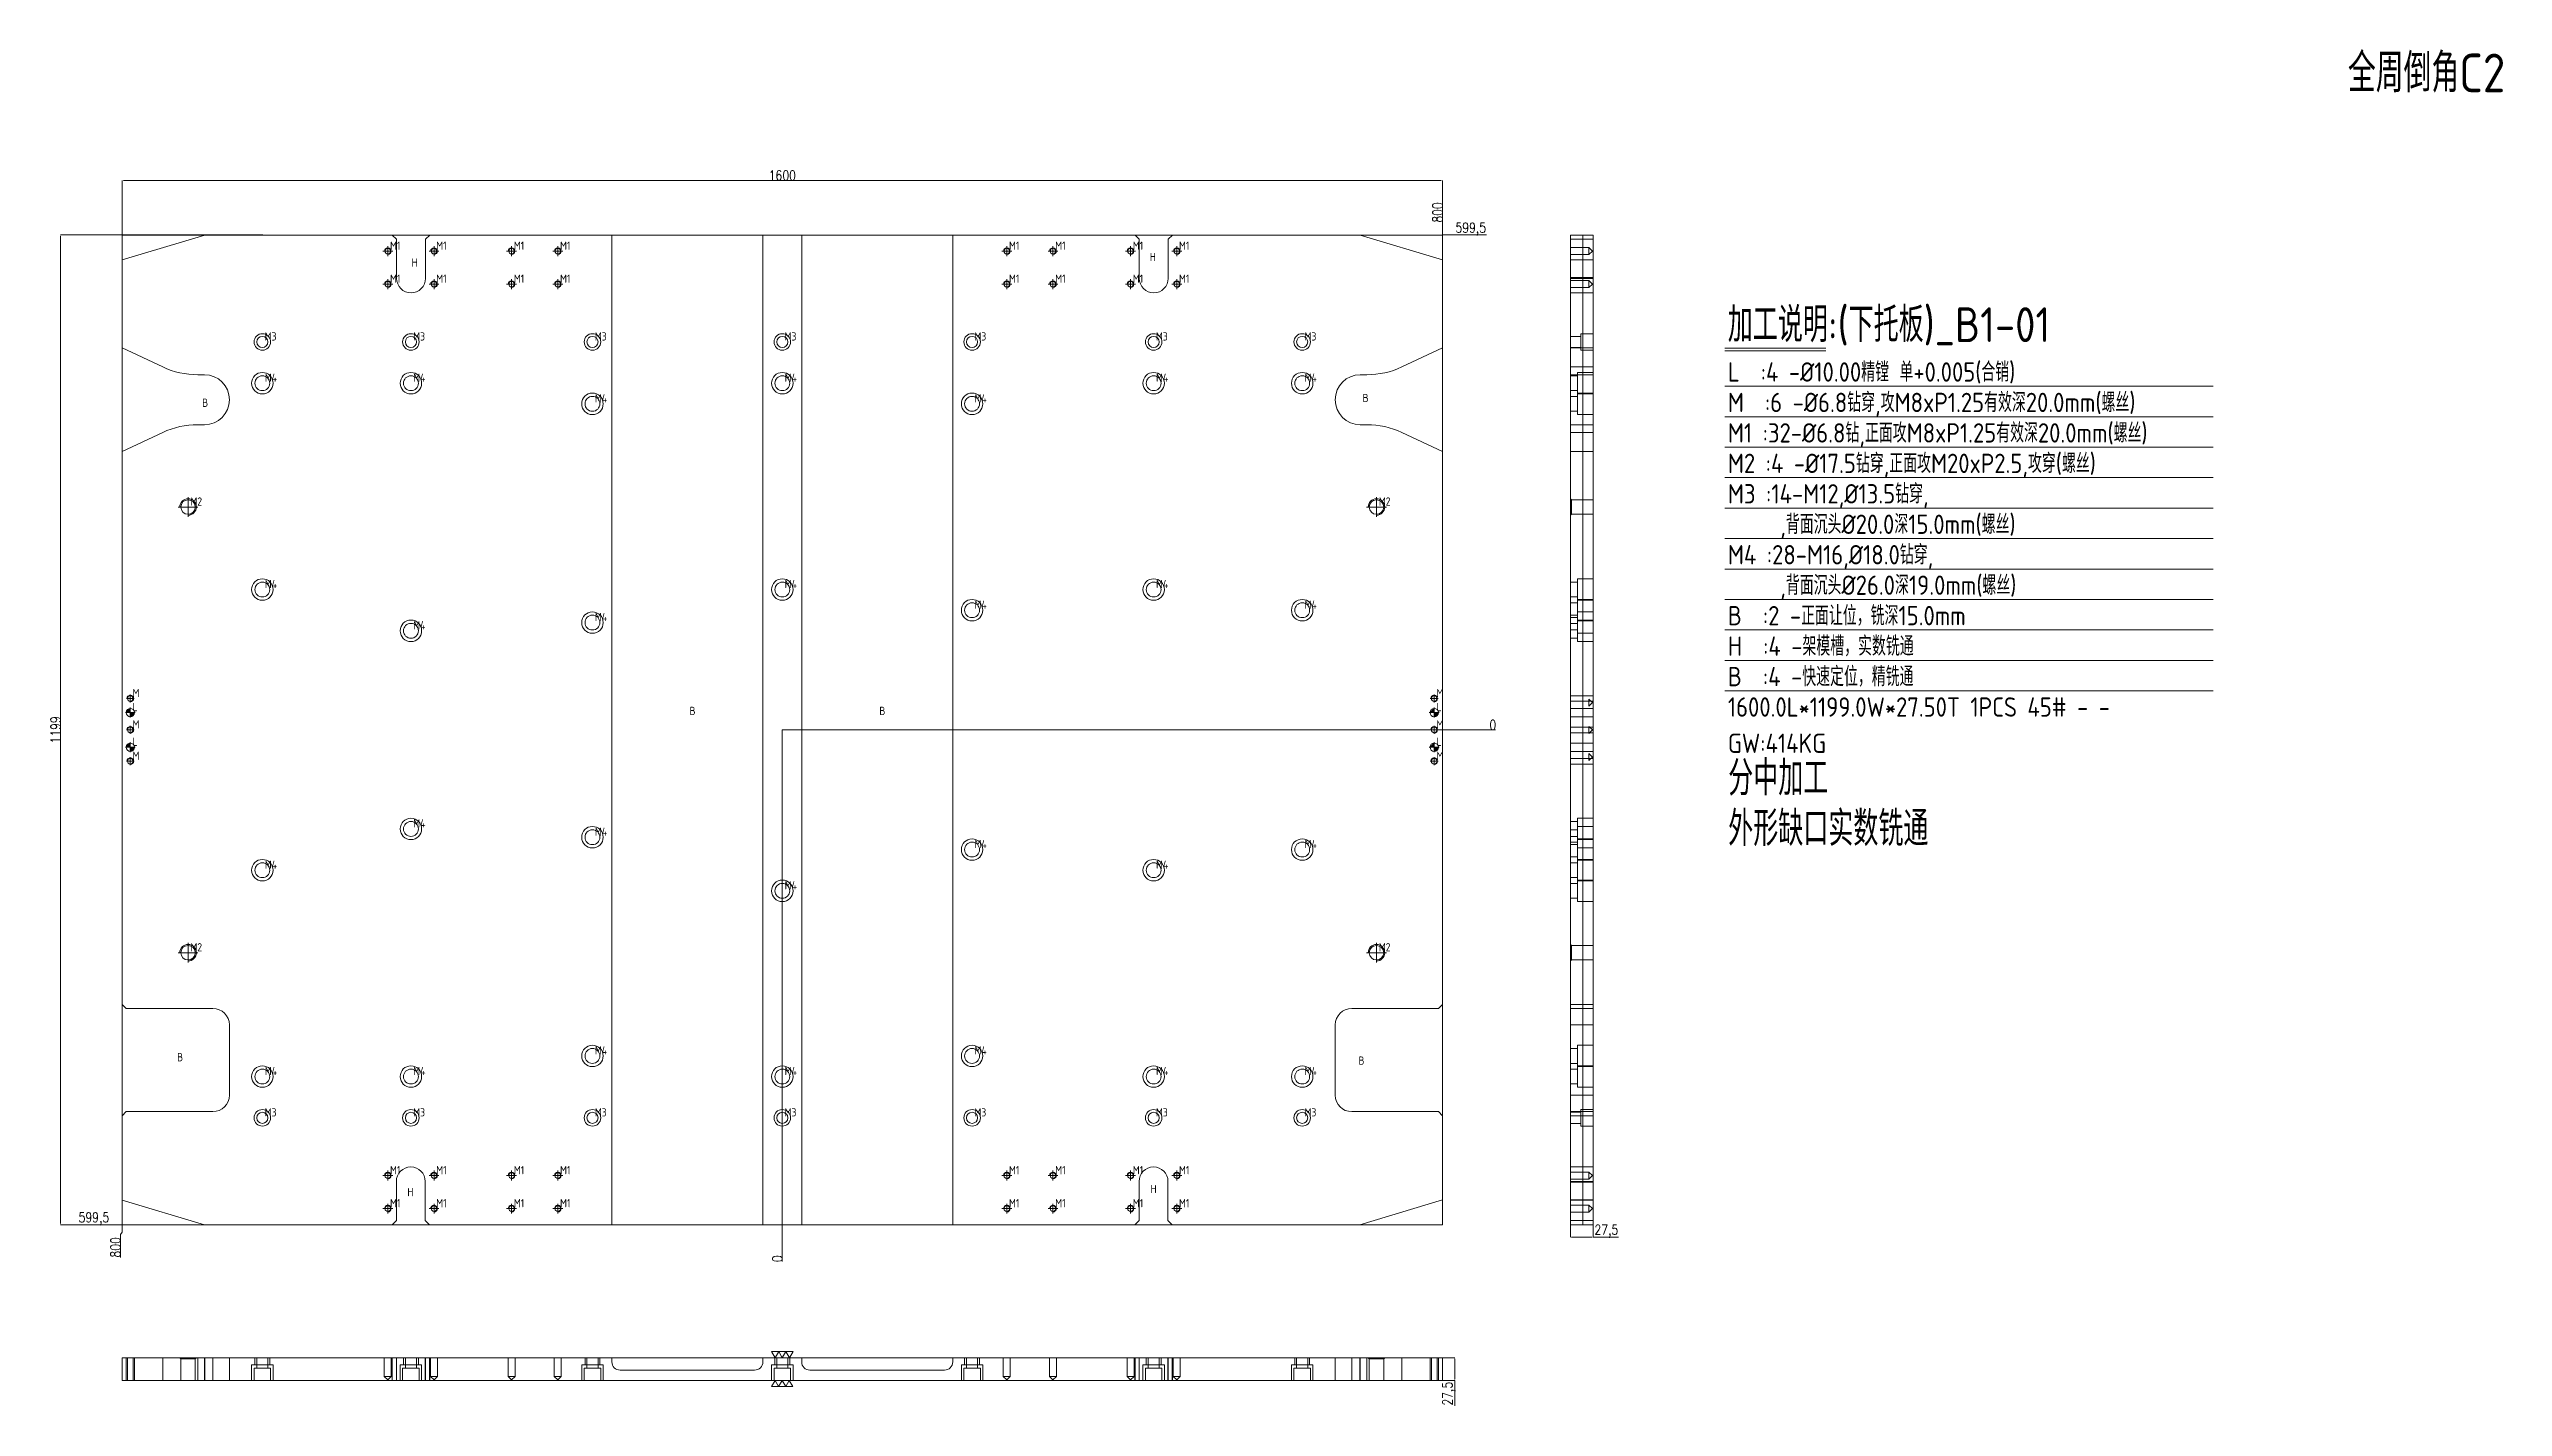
# Model space of a CAD drawing. Header units: millimetres. Extents: x 7210 to 10183, y 574 to 2219.
import ezdxf

# ---------------------------------------------------------------- set-up
doc = ezdxf.new("R2010")
doc.units = ezdxf.units.MM
doc.linetypes.add('CENTER', pattern=[0])
doc.linetypes.add('DASHED', pattern=[0])
for name, color, linetype, lineweight in [('B1', 152, 'Continuous', 20), ('B1_W', 1, 'Continuous', 25), ('DIM', 4, 'Continuous', 20)]:
    doc.layers.add(name, color=color, linetype=linetype, lineweight=lineweight)
doc.styles.add('gbenor', font='gbenor.shx', dxfattribs={"bigfont": 'gbcbig.shx'})
doc.styles.add('TXT', font='txt.shx', dxfattribs={"width": 0.8, "bigfont": 'ctxt.shx'})
doc.dimstyles.new('零件', dxfattribs={"dimscale": 1.5, "dimtxt": 8, "dimasz": 1, "dimexe": 0, "dimexo": 0, "dimgap": 0, "dimtad": 1, "dimtxsty": 'TXT', "dimcen": 0, "dimclrd": 252, "dimclre": 252, "dimclrt": 4, "dimazin": 3, "dimtp": 0.001, "dimtm": 0.001, "dimtfac": 1, "dimtmove": 0, "dimatfit": 3, "dimlwd": 5, "dimlwe": 5})

msp = doc.modelspace()

# ---------------------------------------------------------------- texts
at = {"layer": 'DIM', "color": 6, "lineweight": 5, "style": 'gbenor'}
msp.add_text('全周倒角C2', height=46.8, dxfattribs=at).set_placement((9995.703, 2166.44))
at = {"layer": 'DIM', "color": 4, "lineweight": 5, "style": 'gbenor'}
for s, height, p in [('M1', 10, (7623.29, 1975.582)), ('H', 10, (7649.402, 1955.122)), ('M1', 10, (7679.29, 1975.582)), ('M1', 10, (7773.29, 1975.582)), ('M1', 10, (7829.29, 1975.582)), ('M1', 10, (8373.29, 1975.582)), ('M1', 10, (8429.29, 1975.582)), ('M1', 10, (8523.29, 1975.582)), ('H', 10, (8543.905, 1961.916)), ('M1', 10, (8579.29, 1975.582)), ('M1', 10, (7623.29, 1935.582)), ('M1', 10, (7679.29, 1935.582)), ('M1', 10, (7773.29, 1935.582)), ('M1', 10, (7829.29, 1935.582)), ('M1', 10, (8373.29, 1935.582)), ('M1', 10, (8429.29, 1935.582)), ('M1', 10, (8523.29, 1935.582)), ('M1', 10, (8579.29, 1935.582)), ('加工说明:(下托板)_B1-01', 42.12, (9244.298, 1863.787)), ('M3', 10, (7471.39, 1865.632)), ('M3', 10, (7651.39, 1865.632)), ('M3', 10, (7871.39, 1865.632)), ('M3', 10, (8101.39, 1865.632)), ('M3', 10, (8331.39, 1865.632)), ('M3', 10, (8551.39, 1865.632)), ('M3', 10, (8731.39, 1865.632)), ('M4', 10, (7471.45, 1815.662)), ('M4', 10, (7651.45, 1815.662)), ('M4', 10, (8101.45, 1815.662)), ('M4', 10, (8551.45, 1815.662)), ('M4', 10, (8731.45, 1815.662)), ('B', 10, (7395.657, 1785.278)), ('M4', 10, (7871.45, 1790.662)), ('M4', 10, (8331.45, 1790.662)), ('B', 10, (8801.768, 1791.061)), ('M  :6 -%%c6.8钻穿,攻M8xP1.25有效深20.0mm(螺丝)', 23.4, (9244.361, 1778.956)), ('M1 :32-%%C6.8钻,正面攻M8xP1.25有效深20.0mm(螺丝)', 23.4, (9244.361, 1742.056)), ('M2 :4 -%%c17.5钻穿,正面攻M20xP2.5,攻穿(螺丝)', 23.4, (9244.361, 1705.156)), ('M2', 10, (7381.39, 1665.63)), ('M2', 10, (8821.39, 1665.63)), ('M3 :14-M12,%%c13.5钻穿,', 23.4, (9244.361, 1668.256)), ('     ,背面沉头%%c20.0深15.0mm(螺丝)', 23.4, (9244.361, 1631.356)), ('M4 :28-M16,%%c18.0钻穿,', 23.4, (9244.361, 1594.456)), ('     ,背面沉头%%c26.0深19.0mm(螺丝)', 23.4, (9244.361, 1557.556)), ('M4', 10, (7471.45, 1565.662)), ('M4', 10, (8101.45, 1565.662)), ('M4', 10, (8331.45, 1540.662)), ('M4', 10, (8551.45, 1565.662)), ('M4', 10, (8731.45, 1540.662)), ('B  :2 -正面让位，铣深15.0mm', 23.4, (9244.361, 1520.656)), ('M4', 10, (7651.45, 1515.662)), ('M4', 10, (7871.45, 1525.662)), ('H  :4 -架模槽，实数铣通', 23.4, (9244.361, 1483.756)), ('M', 10, (7311.27, 1433.57)), ('M', 10, (8891.27, 1433.57)), ('1600.0L*1199.0W*27.50T 1PCS 45# - -', 23.4, (9244.361, 1409.956)), ('M', 10, (7311.27, 1395.57)), ('L', 10, (7311.29, 1416.58)), ('B', 10, (7986.19, 1411.938)), ('B', 10, (8216.19, 1411.938)), ('M', 10, (8891.27, 1395.57)), ('L', 10, (8891.29, 1416.58)), ('L', 10, (7311.29, 1374.58)), ('L', 10, (8891.29, 1374.58)), ('GW:414KG', 23.4, (9244.361, 1366.036)), ('M', 10, (7311.27, 1357.57)), ('M', 10, (8891.27, 1357.57)), ('M4', 10, (7651.45, 1275.662)), ('M4', 10, (7871.45, 1265.662)), ('M4', 10, (8331.45, 1250.662)), ('M4', 10, (8731.45, 1250.662)), ('M4', 10, (7471.45, 1225.662)), ('M4', 10, (8551.45, 1225.662)), ('M4', 10, (8101.45, 1200.662)), ('M2', 10, (7381.39, 1125.634)), ('M2', 10, (8821.39, 1125.634)), ('B', 10, (7365.27, 992.484)), ('M4', 10, (7471.45, 975.662)), ('M4', 10, (7651.45, 975.662)), ('M4', 10, (7871.45, 1000.662)), ('M4', 10, (8101.45, 975.662)), ('M4', 10, (8331.45, 1000.662)), ('M4', 10, (8551.45, 975.662)), ('M4', 10, (8731.45, 975.662)), ('B', 10, (8796.706, 988.279)), ('M3', 10, (7471.39, 925.632)), ('M3', 10, (7651.39, 925.632)), ('M3', 10, (7871.39, 925.632)), ('M3', 10, (8101.39, 925.632)), ('M3', 10, (8331.39, 925.632)), ('M3', 10, (8551.39, 925.632)), ('M3', 10, (8731.39, 925.632)), ('M1', 10, (7623.29, 855.582)), ('M1', 10, (7679.29, 855.582)), ('M1', 10, (7773.29, 855.582)), ('M1', 10, (7829.29, 855.582)), ('M1', 10, (8373.29, 855.582)), ('M1', 10, (8429.29, 855.582)), ('M1', 10, (8523.29, 855.582)), ('M1', 10, (8579.29, 855.582)), ('H', 10, (7644.311, 828.972)), ('H', 10, (8544.779, 832.719)), ('M1', 10, (7623.29, 815.582)), ('M1', 10, (7679.29, 815.582)), ('M1', 10, (7773.29, 815.582)), ('M1', 10, (7829.29, 815.582)), ('M1', 10, (8373.29, 815.582)), ('M1', 10, (8429.29, 815.582)), ('M1', 10, (8523.29, 815.582)), ('M1', 10, (8579.29, 815.582))]:
    msp.add_text(s, height=height, dxfattribs=at).set_placement(p)
at = {"layer": 'DIM', "color": 2, "lineweight": 5, "style": 'gbenor'}
for s, p in [('L  :4 -%%C10.00精镗 单+0.005(合销)', (9244.361, 1815.856)), ('B  :4 -快速定位，精铣通', (9244.361, 1446.856))]:
    msp.add_text(s, height=23.4, dxfattribs=at).set_placement(p)
at = {"layer": 'DIM', "color": 21, "lineweight": 5, "style": 'gbenor'}
for s, p in [('分中加工', (9244.754, 1314.427)), ('外形缺口实数铣通', (9244.754, 1253.327))]:
    msp.add_text(s, height=42.12, dxfattribs=at).set_placement(p)

# ---------------------------------------------------------------- blocks, each defined once
blk = doc.blocks.new('*D1109')
at = {"layer": 'Defpoints', "color": 0}
for p in [(8898.6, 1993.5), (8913.6, 1993.5), (8098.6, 1394)]:
    blk.add_point(p, dxfattribs=at)
at = {"layer": 'DIM', "color": 252, "lineweight": 5}
for p, q in [((8898.6, 1993.5), (8907.6, 1993.5)), ((8907.6, 1993.5), (8910.6, 1993.5)), ((8910.6, 1993.5), (8952, 1993.5))]:
    blk.add_line(p, q, dxfattribs=at)
at = {"layer": 'DIM', "color": 4, "lineweight": 5, "insert": (8932.8, 2000.6), "char_height": 12, "attachment_point": 5, "style": 'TXT'}
blk.add_mtext('599,5', dxfattribs=at)
blk = doc.blocks.new('*D1110')
at = {"layer": 'Defpoints', "color": 0}
for p in [(8098.6, 1394), (7283.6, 794.5), (7298.6, 794.5)]:
    blk.add_point(p, dxfattribs=at)
at = {"layer": 'DIM', "color": 252, "lineweight": 5}
blk.add_line((7298.6, 794.5), (7245.2, 794.5), dxfattribs=at)
at = {"layer": 'DIM', "color": 4, "lineweight": 5, "insert": (7264.4, 801.6), "char_height": 12, "attachment_point": 5, "style": 'TXT'}
blk.add_mtext('599,5', dxfattribs=at)
blk = doc.blocks.new('*D1111')
at = {"layer": 'Defpoints', "color": 0}
for p in [(8098.6, 1394), (7296.6, 779.5), (7298.6, 794.5)]:
    blk.add_point(p, dxfattribs=at)
at = {"layer": 'DIM', "color": 252, "lineweight": 5}
for p, q in [((7298.6, 785.5), (7296.6, 782.5)), ((7296.6, 782.5), (7296.6, 754.8)), ((7298.6, 794.5), (7298.6, 785.5))]:
    blk.add_line(p, q, dxfattribs=at)
at = {"layer": 'DIM', "color": 4, "lineweight": 5, "insert": (7290.6, 767.1), "char_height": 12, "attachment_point": 5, "rotation": 90, "style": 'TXT'}
blk.add_mtext('800', dxfattribs=at)
blk = doc.blocks.new('*D1112')
at = {"layer": 'Defpoints', "color": 0}
for p in [(8898.6, 2008.5), (8898.6, 1993.5), (8098.6, 1394)]:
    blk.add_point(p, dxfattribs=at)
at = {"layer": 'DIM', "color": 252, "lineweight": 5}
blk.add_line((8898.6, 1993.5), (8898.6, 2033.1), dxfattribs=at)
at = {"layer": 'DIM', "color": 4, "lineweight": 5, "insert": (8892.6, 2020.8), "char_height": 12, "attachment_point": 5, "rotation": 90, "style": 'TXT'}
blk.add_mtext('800', dxfattribs=at)
blk = doc.blocks.new('*D1113')
at = {"layer": 'Defpoints', "color": 0}
for p in [(8898.6, 633.3), (8898.6, 605.8), (8913.6, 605.8)]:
    blk.add_point(p, dxfattribs=at)
at = {"layer": 'DIM', "color": 252, "lineweight": 5}
for p, q in [((8898.6, 633.3), (8913.6, 633.3)), ((8913.6, 631.8), (8913.6, 607.3)), ((8898.6, 605.8), (8913.6, 605.8)), ((8913.6, 605.8), (8913.6, 575))]:
    blk.add_line(p, q, dxfattribs=at)
at = {"layer": 'DIM', "color": 252}
for points in [[(8913.8, 631.8), (8913.3, 631.8), (8913.6, 633.3)], [(8913.3, 607.3), (8913.8, 607.3), (8913.6, 605.8)]]:
    blk.add_solid(points, dxfattribs=at)
at = {"layer": 'DIM', "color": 4, "lineweight": 5, "insert": (8906.4, 589.7), "char_height": 12, "attachment_point": 5, "rotation": 90, "style": 'TXT'}
blk.add_mtext('27,5', dxfattribs=at)
blk = doc.blocks.new('*D1114')
at = {"layer": 'Defpoints', "color": 0}
for p in [(9053.5, 794.5), (9081, 794.5), (9081, 779.5)]:
    blk.add_point(p, dxfattribs=at)
at = {"layer": 'DIM', "color": 252, "lineweight": 5}
for p, q in [((9053.5, 794.5), (9053.5, 779.5)), ((9055, 779.5), (9079.5, 779.5)), ((9081, 794.5), (9081, 779.5)), ((9081, 779.5), (9111.8, 779.5))]:
    blk.add_line(p, q, dxfattribs=at)
at = {"layer": 'DIM', "color": 252}
for points in [[(9055, 779.7), (9055, 779.2), (9053.5, 779.5)], [(9079.5, 779.2), (9079.5, 779.7), (9081, 779.5)]]:
    blk.add_solid(points, dxfattribs=at)
at = {"layer": 'DIM', "color": 4, "lineweight": 5, "insert": (9097.1, 786.6), "char_height": 12, "attachment_point": 5, "style": 'TXT'}
blk.add_mtext('27,5', dxfattribs=at)
blk = doc.blocks.new('pg_hx_L0')
at = {"color": 230}
for p, q in [((-0.6, 0), (0.6, 0)), ((-0.5, 0), (0, 0.5)), ((-0.3, 0), (0, 0.3)), ((-0.1, 0), (0, 0.1)), ((0, 0.6), (0, -0.6)), ((0.1, 0), (0, -0.1)), ((0.5, 0), (0, -0.5)), ((0.3, 0), (0, -0.3))]:
    blk.add_line(p, q, dxfattribs=at)
for start, end in [(90, 180), (270, 0)]:
    blk.add_arc((0, 0), 0.5, start, end, dxfattribs=at)
blk = doc.blocks.new('pg_hx_LLL0')
blk.add_blockref('pg_hx_L0', (0, 0))
blk = doc.blocks.new('*D1115')
at = {"layer": 'Defpoints', "color": 0}
for p in [(8098.6, 1394), (8098.6, 1394), (8098.6, 756.5)]:
    blk.add_point(p, dxfattribs=at)
at = {"layer": 'DIM', "color": 252, "lineweight": 5}
blk.add_line((8098.6, 1394), (8098.6, 750.1), dxfattribs=at)
at = {"layer": 'DIM', "color": 4, "lineweight": 5, "insert": (8092.6, 753.3), "char_height": 12, "attachment_point": 5, "rotation": 90, "style": 'TXT'}
blk.add_mtext('0', dxfattribs=at)
blk = doc.blocks.new('*D1116')
at = {"layer": 'Defpoints', "color": 0}
for p in [(8098.6, 1394), (8098.6, 1394), (8956.3, 1394)]:
    blk.add_point(p, dxfattribs=at)
at = {"layer": 'DIM', "color": 252, "lineweight": 5}
blk.add_line((8098.6, 1394), (8962.7, 1394), dxfattribs=at)
at = {"layer": 'DIM', "color": 4, "lineweight": 5, "insert": (8959.5, 1400), "char_height": 12, "attachment_point": 5, "style": 'TXT'}
blk.add_mtext('0', dxfattribs=at)
blk = doc.blocks.new('*D1117')
at = {"layer": 'Defpoints', "color": 0}
for p in [(8898.6, 2059.7), (7298.6, 1910), (8898.6, 1910)]:
    blk.add_point(p, dxfattribs=at)
at = {"layer": 'DIM', "color": 252, "lineweight": 5}
for p, q in [((7298.6, 1910), (7298.6, 2059.7)), ((7300.1, 2059.7), (8897.1, 2059.7)), ((8898.6, 1910), (8898.6, 2059.7))]:
    blk.add_line(p, q, dxfattribs=at)
at = {"layer": 'DIM', "color": 252}
for points in [[(7300.1, 2059.9), (7300.1, 2059.4), (7298.6, 2059.7)], [(8897.1, 2059.4), (8897.1, 2059.9), (8898.6, 2059.7)]]:
    blk.add_solid(points, dxfattribs=at)
at = {"layer": 'DIM', "color": 4, "lineweight": 5, "insert": (8098.6, 2065.7), "char_height": 12, "attachment_point": 5, "style": 'TXT'}
blk.add_mtext('1600', dxfattribs=at)
blk = doc.blocks.new('*D1118')
at = {"layer": 'Defpoints', "color": 0}
for p in [(7469.3, 1993.5), (7224, 794.5), (7469.3, 794.5)]:
    blk.add_point(p, dxfattribs=at)
at = {"layer": 'DIM', "color": 252, "lineweight": 5}
for p, q in [((7469.3, 1993.5), (7224, 1993.5)), ((7224, 1992), (7224, 796)), ((7469.3, 794.5), (7224, 794.5))]:
    blk.add_line(p, q, dxfattribs=at)
at = {"layer": 'DIM', "color": 252}
for points in [[(7224.2, 1992), (7223.7, 1992), (7224, 1993.5)], [(7223.7, 796), (7224.2, 796), (7224, 794.5)]]:
    blk.add_solid(points, dxfattribs=at)
at = {"layer": 'DIM', "color": 4, "lineweight": 5, "insert": (7218, 1394), "char_height": 12, "attachment_point": 5, "rotation": 90, "style": 'TXT'}
blk.add_mtext('1199', dxfattribs=at)

# ---------------------------------------------------------------- dimensions: what is measured, and where the dimension line sits
at = {"layer": 'DIM', "lineweight": 5}
for base, p1, p2, picture, middle in [((8898.55, 2059.678), (7298.55, 1910.01), (8898.55, 1910.01), '*D1117', (8098.55, 2065.678)), ((9081.016, 779.459), (9053.516, 794.459), (9081.016, 794.459), '*D1114', (9097.145, 786.602))]:
    dim = msp.add_linear_dim(base=base, p1=p1, p2=p2, dimstyle='零件', dxfattribs=at)
    dim.commit()
    dim.dimension.update_dxf_attribs({"geometry": picture, "text_midpoint": middle})
for feature_location, offset, dtype, origin, picture, middle in [((8898.55, 1993.463), (0, 15), 1, (8098.55, 1393.961), '*D1112', (8892.55, 2020.805)), ((8898.55, 1993.463), (15, 0), 0, (8098.55, 1393.961), '*D1109', (8932.75, 2000.606)), ((8098.550224175, 1393.960688943), (857.764096929, 0), 0, (8098.550224175, 1393.960688943), '*D1116', (8959.514321104, 1399.960688943)), ((7298.55, 794.459), (-15, 0), 0, (8098.55, 1393.961), '*D1110', (7264.35, 801.602)), ((7298.55, 794.459), (-2, -15), 1, (8098.55, 1393.961), '*D1111', (7290.55, 767.116)), ((8098.550224175, 1393.960688943), (0, -637.462518631), 1, (8098.550224175, 1393.960688943), '*D1115', (8092.550224175, 753.298170312))]:
    dim = msp.add_ordinate_dim(feature_location=feature_location, offset=offset, dtype=dtype, origin=origin, dimstyle='零件', dxfattribs=at)
    dim.commit()
    dim.dimension.update_dxf_attribs({"geometry": picture, "text_midpoint": middle})
for base, p1, p2, picture, middle in [((7223.986, 794.459), (7469.309, 1993.463), (7469.309, 794.459), '*D1118', (7217.986, 1393.961)), ((8913.55, 605.779), (8898.55, 633.279), (8898.55, 605.779), '*D1113', (8906.407, 589.651))]:
    dim = msp.add_linear_dim(base=base, p1=p1, p2=p2, angle=90, dimstyle='零件', dxfattribs=at)
    dim.commit()
    dim.dimension.update_dxf_attribs({"geometry": picture, "text_midpoint": middle})

# ---------------------------------------------------------------- linework, layer by layer
at = {"layer": 'B1', "color": 31, "linetype": 'Continuous', "lineweight": 5}
for p, q in [((7892.05, 794.459), (7892.05, 1993.463)), ((8075.05, 1993.463), (8075.05, 794.459)), ((8122.05, 794.459), (8122.05, 1993.463)), ((8305.05, 1993.463), (8305.05, 794.459)), ((7892.05, 628.279), (7892.05, 633.279)), ((8075.05, 633.279), (8075.05, 628.279)), ((8122.05, 633.279), (8122.05, 628.279)), ((8305.05, 633.279), (8305.05, 628.279)), ((8065.05, 618.279), (7902.05, 618.279)), ((8295.05, 618.279), (8132.05, 618.279))]:
    msp.add_line(p, q, dxfattribs=at)
at = {"layer": 'B1', "color": 135, "linetype": 'Continuous', "lineweight": 5}
for p, q in [((9053.516, 1993.463), (9053.516, 1963.507)), ((9081.016, 1993.463), (9053.516, 1993.463)), ((9081.016, 1993.463), (9081.016, 1963.507)), ((9053.516, 1963.507), (9053.516, 1856.602)), ((9081.016, 1963.507), (9053.516, 1963.507)), ((9081.016, 1963.507), (9081.016, 1856.602)), ((9053.516, 1856.602), (9053.516, 1833.58)), ((9081.016, 1856.602), (9053.516, 1856.602)), ((9081.016, 1856.602), (9081.016, 1833.58)), ((9053.516, 1824.211), (9053.516, 1833.58)), ((9081.016, 1833.58), (9081.016, 1824.211)), ((9053.516, 1754.341), (9053.516, 1763.711)), ((9053.516, 1754.341), (9053.516, 1731.319)), ((9081.016, 1763.711), (9081.016, 1754.341)), ((9081.016, 1754.341), (9081.016, 1731.319)), ((9053.516, 1731.319), (9053.516, 1061.461)), ((9081.016, 1731.319), (9053.516, 1731.319)), ((9081.016, 1731.319), (9081.016, 1061.461)), ((9053.516, 1061.461), (9053.516, 1056.461)), ((9081.016, 1061.461), (9053.516, 1061.461)), ((9081.016, 1056.461), (9053.516, 1056.461)), ((9081.016, 1061.461), (9081.016, 1056.461)), ((9053.516, 931.461), (9053.516, 926.461)), ((9081.016, 931.461), (9053.516, 931.461)), ((9053.516, 926.461), (9053.516, 824.504)), ((9081.016, 926.461), (9053.516, 926.461)), ((9081.016, 931.461), (9081.016, 926.461)), ((9081.016, 926.461), (9081.016, 824.504)), ((9053.516, 824.504), (9053.516, 794.459)), ((9081.016, 824.504), (9053.516, 824.504)), ((9081.016, 824.504), (9081.016, 794.459)), ((9081.016, 794.459), (9053.516, 794.459)), ((7398.401, 633.279), (7298.55, 633.279)), ((7298.55, 605.779), (7298.55, 633.279)), ((7625.693, 633.279), (7398.401, 633.279)), ((7398.401, 605.779), (7398.401, 633.279)), ((7625.693, 633.279), (7630.901, 633.279)), ((7625.693, 605.779), (7625.693, 633.279)), ((7665.901, 633.279), (7630.901, 633.279)), ((7630.901, 605.779), (7630.901, 633.279)), ((7671.108, 633.279), (7665.901, 633.279)), ((7665.901, 605.779), (7665.901, 633.279)), ((7892.05, 633.279), (7671.108, 633.279)), ((7671.108, 605.779), (7671.108, 633.279)), ((8122.05, 633.279), (8075.05, 633.279)), ((8525.693, 633.279), (8305.05, 633.279)), ((8525.693, 633.279), (8530.901, 633.279)), ((8525.693, 605.779), (8525.693, 633.279)), ((8565.901, 633.279), (8530.901, 633.279)), ((8530.901, 605.779), (8530.901, 633.279)), ((8571.108, 633.279), (8565.901, 633.279)), ((8565.901, 605.779), (8565.901, 633.279)), ((8798.401, 633.279), (8571.108, 633.279)), ((8571.108, 605.779), (8571.108, 633.279)), ((8898.55, 633.279), (8798.401, 633.279)), ((8798.401, 605.779), (8798.401, 633.279)), ((8898.55, 605.779), (8898.55, 633.279)), ((7398.401, 605.779), (7298.55, 605.779)), ((7625.693, 605.779), (7398.401, 605.779)), ((7630.901, 605.779), (7625.693, 605.779)), ((7665.901, 605.779), (7630.901, 605.779)), ((7671.108, 605.779), (7665.901, 605.779)), ((8525.693, 605.779), (7671.108, 605.779)), ((8530.901, 605.779), (8525.693, 605.779)), ((8565.901, 605.779), (8530.901, 605.779)), ((8571.108, 605.779), (8565.901, 605.779)), ((8798.401, 605.779), (8571.108, 605.779)), ((8898.55, 605.779), (8798.401, 605.779))]:
    msp.add_line(p, q, dxfattribs=at)
at = {"layer": 'B1', "color": 31, "linetype": 'DASHED', "lineweight": 5, "ltscale": 1.668691}
for p, q in [((9068.516, 794.459), (9068.516, 1993.463)), ((9081.016, 1873.961), (9066.016, 1873.961)), ((9066.016, 1873.961), (9066.016, 1863.961)), ((9066.016, 1870.711), (9053.516, 1870.711)), ((9053.516, 1857.211), (9066.016, 1857.211)), ((9066.016, 1863.961), (9066.016, 1853.961)), ((9066.016, 1853.961), (9081.016, 1853.961)), ((9062.016, 1822.961), (9053.516, 1822.961)), ((9081.016, 1826.961), (9062.016, 1826.961)), ((9062.016, 1826.961), (9062.016, 1813.961)), ((9062.016, 1813.961), (9062.016, 1800.961)), ((9053.516, 1804.961), (9062.016, 1804.961)), ((9062.016, 1797.961), (9053.516, 1797.961)), ((9081.016, 1801.961), (9062.016, 1801.961)), ((9062.016, 1800.961), (9081.016, 1800.961)), ((9062.016, 1800.961), (9062.016, 1788.961)), ((9062.016, 1788.961), (9062.016, 1775.961)), ((9053.516, 1779.961), (9062.016, 1779.961)), ((9062.016, 1775.961), (9081.016, 1775.961)), ((9081.016, 1576.961), (9062.016, 1576.961)), ((9062.016, 1576.961), (9062.016, 1563.961)), ((9062.016, 1572.961), (9053.516, 1572.961)), ((9053.516, 1554.961), (9062.016, 1554.961)), ((9062.016, 1547.961), (9053.516, 1547.961)), ((9062.016, 1563.961), (9062.016, 1551.961)), ((9081.016, 1551.961), (9062.016, 1551.961)), ((9062.016, 1551.961), (9062.016, 1538.961)), ((9062.016, 1550.961), (9081.016, 1550.961)), ((9062.016, 1532.961), (9053.516, 1532.961)), ((9053.516, 1529.961), (9062.016, 1529.961)), ((9062.016, 1522.961), (9053.516, 1522.961)), ((9062.016, 1538.961), (9062.016, 1525.961)), ((9081.016, 1536.961), (9062.016, 1536.961)), ((9081.016, 1526.961), (9062.016, 1526.961)), ((9062.016, 1525.962), (9062.016, 1523.961)), ((9062.016, 1525.961), (9081.016, 1525.961)), ((9062.016, 1523.961), (9062.016, 1510.961)), ((9053.516, 1514.961), (9062.016, 1514.961)), ((9053.516, 1504.961), (9062.016, 1504.961)), ((9062.016, 1510.961), (9081.016, 1510.961)), ((9062.016, 1510.961), (9062.016, 1500.961)), ((9062.016, 1500.961), (9081.016, 1500.961)), ((9062.016, 1282.961), (9053.516, 1282.961)), ((9081.016, 1286.961), (9062.016, 1286.961)), ((9062.016, 1286.961), (9062.016, 1276.961)), ((9062.016, 1272.961), (9053.516, 1272.961)), ((9053.516, 1264.961), (9062.016, 1264.961)), ((9062.016, 1257.961), (9053.516, 1257.961)), ((9053.516, 1254.961), (9062.016, 1254.961)), ((9081.016, 1276.961), (9062.016, 1276.961)), ((9062.016, 1276.961), (9062.016, 1263.961)), ((9062.016, 1263.961), (9062.016, 1261.96)), ((9081.016, 1261.961), (9062.016, 1261.961)), ((9062.016, 1261.961), (9062.016, 1248.961)), ((9062.016, 1260.961), (9081.016, 1260.961)), ((9062.016, 1250.961), (9081.016, 1250.961)), ((9062.016, 1248.961), (9062.016, 1235.961)), ((9053.516, 1239.961), (9062.016, 1239.961)), ((9062.016, 1232.961), (9053.516, 1232.961)), ((9081.016, 1236.961), (9062.016, 1236.961)), ((9062.016, 1235.961), (9081.016, 1235.961)), ((9062.016, 1235.961), (9062.016, 1223.961)), ((9062.016, 1223.961), (9062.016, 1210.961)), ((9053.516, 1214.961), (9062.016, 1214.961)), ((9062.016, 1207.961), (9053.516, 1207.961)), ((9053.516, 1189.961), (9062.016, 1189.961)), ((9081.016, 1211.961), (9062.016, 1211.961)), ((9062.016, 1210.961), (9081.016, 1210.961)), ((9062.016, 1210.961), (9062.016, 1198.961)), ((9062.016, 1198.961), (9062.016, 1185.961)), ((9062.016, 1185.961), (9081.016, 1185.961)), ((9081.016, 1011.961), (9062.016, 1011.961)), ((9062.016, 1011.961), (9062.016, 998.961)), ((9062.016, 1007.961), (9053.516, 1007.961)), ((9053.516, 989.961), (9062.016, 989.961)), ((9062.016, 982.961), (9053.516, 982.961)), ((9062.016, 998.961), (9062.016, 986.961)), ((9081.016, 986.961), (9062.016, 986.961)), ((9062.016, 986.961), (9062.016, 973.961)), ((9062.016, 985.961), (9081.016, 985.961)), ((9053.516, 964.961), (9062.016, 964.961)), ((9062.016, 973.961), (9062.016, 960.961)), ((9062.016, 960.961), (9081.016, 960.961)), ((9066.016, 930.711), (9053.516, 930.711)), ((9081.016, 933.961), (9066.016, 933.961)), ((9066.016, 933.961), (9066.016, 923.961)), ((9066.016, 923.961), (9066.016, 913.961)), ((9053.516, 917.211), (9066.016, 917.211)), ((9066.016, 913.961), (9081.016, 913.961)), ((7455.55, 624.779), (7455.55, 605.779)), ((7481.55, 624.779), (7455.55, 624.779)), ((7459.55, 633.279), (7459.55, 624.779)), ((7461.8, 633.279), (7461.8, 620.779)), ((7475.3, 620.779), (7475.3, 633.279)), ((7477.55, 624.779), (7477.55, 633.279)), ((7481.55, 605.779), (7481.55, 624.779)), ((7635.55, 624.779), (7635.55, 605.779)), ((7661.55, 624.779), (7635.55, 624.779)), ((7639.55, 633.279), (7639.55, 624.779)), ((7641.8, 633.279), (7641.8, 620.779)), ((7655.3, 620.779), (7655.3, 633.279)), ((7657.55, 624.779), (7657.55, 633.279)), ((7661.55, 605.779), (7661.55, 624.779)), ((7855.55, 624.779), (7855.55, 605.779)), ((7881.55, 624.779), (7855.55, 624.779)), ((7859.55, 633.279), (7859.55, 624.779)), ((7861.8, 633.279), (7861.8, 620.779)), ((7875.3, 620.779), (7875.3, 633.279)), ((7877.55, 624.779), (7877.55, 633.279)), ((7881.55, 605.779), (7881.55, 624.779)), ((8085.55, 624.779), (8085.55, 605.779)), ((8111.55, 624.779), (8085.55, 624.779)), ((8089.55, 633.279), (8089.55, 624.779)), ((8091.8, 633.279), (8091.8, 620.779)), ((8105.3, 620.779), (8105.3, 633.279)), ((8107.55, 624.779), (8107.55, 633.279)), ((8111.55, 605.779), (8111.55, 624.779)), ((8315.55, 624.779), (8315.55, 605.779)), ((8341.55, 624.779), (8315.55, 624.779)), ((8319.55, 633.279), (8319.55, 624.779)), ((8321.8, 633.279), (8321.8, 620.779)), ((8335.3, 620.779), (8335.3, 633.279)), ((8337.55, 624.779), (8337.55, 633.279)), ((8341.55, 605.779), (8341.55, 624.779)), ((8535.55, 624.779), (8535.55, 605.779)), ((8561.55, 624.779), (8535.55, 624.779)), ((8539.55, 633.279), (8539.55, 624.779)), ((8541.8, 633.279), (8541.8, 620.779)), ((8555.3, 620.779), (8555.3, 633.279)), ((8557.55, 624.779), (8557.55, 633.279)), ((8561.55, 605.779), (8561.55, 624.779)), ((8715.55, 624.779), (8715.55, 605.779)), ((8741.55, 624.779), (8715.55, 624.779)), ((8719.55, 633.279), (8719.55, 624.779)), ((8721.8, 633.279), (8721.8, 620.779)), ((8735.3, 620.779), (8735.3, 633.279)), ((8737.55, 624.779), (8737.55, 633.279)), ((8741.55, 605.779), (8741.55, 624.779)), ((7458.55, 620.779), (7458.55, 605.779)), ((7478.55, 620.779), (7458.55, 620.779)), ((7478.55, 605.779), (7478.55, 620.779)), ((7638.55, 620.779), (7638.55, 605.779)), ((7658.55, 620.779), (7638.55, 620.779)), ((7658.55, 605.779), (7658.55, 620.779)), ((7858.55, 620.779), (7858.55, 605.779)), ((7878.55, 620.779), (7858.55, 620.779)), ((7878.55, 605.779), (7878.55, 620.779)), ((8088.55, 620.779), (8088.55, 605.779)), ((8108.55, 620.779), (8088.55, 620.779)), ((8108.55, 605.779), (8108.55, 620.779)), ((8318.55, 620.779), (8318.55, 605.779)), ((8338.55, 620.779), (8318.55, 620.779)), ((8338.55, 605.779), (8338.55, 620.779)), ((8538.55, 620.779), (8538.55, 605.779)), ((8558.55, 620.779), (8538.55, 620.779)), ((8558.55, 605.779), (8558.55, 620.779)), ((8718.55, 620.779), (8718.55, 605.779)), ((8738.55, 620.779), (8718.55, 620.779)), ((8738.55, 605.779), (8738.55, 620.779))]:
    msp.add_line(p, q, dxfattribs=at)
at = {"layer": 'B1', "color": 135, "linetype": 'DASHED', "lineweight": 5, "ltscale": 1.668691}
for p, q in [((9081.016, 1988.256), (9053.516, 1988.256)), ((9081.016, 1963.418), (9053.516, 1963.418)), ((9053.516, 1923.463), (9081.016, 1923.463)), ((9081.016, 864.459), (9053.516, 864.459)), ((9081.016, 824.414), (9053.516, 824.414)), ((9081.016, 799.666), (9053.516, 799.666)), ((7303.55, 605.779), (7303.55, 633.279)), ((7398.7, 605.779), (7398.7, 633.279)), ((7625.993, 605.779), (7625.993, 633.279)), ((7631.2, 605.779), (7631.2, 633.279)), ((7666.2, 605.779), (7666.2, 633.279)), ((7671.407, 605.779), (7671.407, 633.279)), ((8525.993, 605.779), (8525.993, 633.279)), ((8531.2, 605.779), (8531.2, 633.279)), ((8566.2, 605.779), (8566.2, 633.279)), ((8571.407, 605.779), (8571.407, 633.279)), ((8798.7, 605.779), (8798.7, 633.279)), ((8893.55, 605.779), (8893.55, 633.279))]:
    msp.add_line(p, q, dxfattribs=at)
at = {"layer": 'B1', "color": 5, "linetype": 'DASHED', "lineweight": 5, "ltscale": 1.668691}
for p, q in [((9076.016, 1978.211), (9053.516, 1978.211)), ((9076.016, 1978.211), (9053.516, 1978.211)), ((9053.516, 1969.711), (9076.016, 1969.711)), ((9053.516, 1969.711), (9076.016, 1969.711)), ((9080.266, 1973.961), (9076.016, 1978.211)), ((9080.266, 1973.961), (9076.016, 1978.211)), ((9076.016, 1978.211), (9076.016, 1969.711)), ((9076.016, 1969.711), (9080.266, 1973.961)), ((9076.016, 1969.711), (9080.266, 1973.961)), ((9076.016, 1969.711), (9076.016, 1969.711)), ((9076.016, 1938.211), (9053.516, 1938.211)), ((9076.016, 1938.211), (9053.516, 1938.211)), ((9080.266, 1933.961), (9076.016, 1938.211)), ((9080.266, 1933.961), (9076.016, 1938.211)), ((9076.016, 1938.211), (9076.016, 1929.711)), ((9076.016, 1929.711), (9080.266, 1933.961)), ((9076.016, 1929.711), (9080.266, 1933.961)), ((9053.516, 1929.711), (9076.016, 1929.711)), ((9053.516, 1929.711), (9076.016, 1929.711)), ((9076.016, 1929.711), (9076.016, 1929.711)), ((9054.763, 1672.712), (9053.516, 1673.959)), ((9081.016, 1672.712), (9054.763, 1672.712)), ((9054.763, 1672.712), (9054.763, 1655.206)), ((9053.516, 1653.959), (9054.763, 1655.206)), ((9054.763, 1655.206), (9081.016, 1655.206)), ((9081.016, 1435.362), (9053.516, 1435.362)), ((9081.016, 1435.362), (9053.516, 1435.362)), ((9053.516, 1428.556), (9081.016, 1428.556)), ((9053.516, 1428.556), (9081.016, 1428.556)), ((9080.266, 1426.961), (9076.016, 1431.211)), ((9076.016, 1431.211), (9076.016, 1422.711)), ((9076.016, 1422.711), (9080.266, 1426.961)), ((9080.266, 1393.961), (9076.016, 1398.211)), ((9076.016, 1398.211), (9076.016, 1389.711)), ((9081.016, 1397.362), (9053.516, 1397.362)), ((9081.016, 1397.362), (9053.516, 1397.362)), ((9053.516, 1390.556), (9081.016, 1390.556)), ((9053.516, 1390.556), (9081.016, 1390.556)), ((9076.016, 1389.711), (9080.266, 1393.961)), ((9081.016, 1359.362), (9053.516, 1359.362)), ((9081.016, 1359.362), (9053.516, 1359.362)), ((9053.516, 1352.556), (9081.016, 1352.556)), ((9053.516, 1352.556), (9081.016, 1352.556)), ((9080.266, 1360.961), (9076.016, 1365.211)), ((9076.016, 1365.211), (9076.016, 1356.711)), ((9076.016, 1356.711), (9080.266, 1360.961)), ((9054.763, 1132.716), (9053.516, 1133.963)), ((9081.016, 1132.716), (9054.763, 1132.716)), ((9054.763, 1115.21), (9054.763, 1132.716)), ((9053.516, 1113.963), (9054.763, 1115.21)), ((9054.763, 1115.21), (9081.016, 1115.21)), ((9076.016, 858.211), (9053.516, 858.211)), ((9076.016, 858.211), (9053.516, 858.211)), ((9053.516, 849.711), (9076.016, 849.711)), ((9053.516, 849.711), (9076.016, 849.711)), ((9080.266, 853.961), (9076.016, 858.211)), ((9080.266, 853.961), (9076.016, 858.211)), ((9076.016, 858.211), (9076.016, 858.211)), ((9076.016, 858.211), (9076.016, 849.711)), ((9076.016, 849.711), (9080.266, 853.961)), ((9076.016, 849.711), (9080.266, 853.961)), ((9076.016, 818.211), (9053.516, 818.211)), ((9076.016, 818.211), (9053.516, 818.211)), ((9053.516, 809.711), (9076.016, 809.711)), ((9053.516, 809.711), (9076.016, 809.711)), ((9080.266, 813.961), (9076.016, 818.211)), ((9080.266, 813.961), (9076.016, 818.211)), ((9076.016, 818.211), (9076.016, 818.211)), ((9076.016, 818.211), (9076.016, 809.711)), ((9076.016, 809.711), (9080.266, 813.961)), ((9076.016, 809.711), (9080.266, 813.961)), ((7305.147, 633.279), (7305.147, 605.779)), ((7311.953, 605.779), (7311.953, 633.279)), ((7368.55, 633.279), (7369.797, 632.032)), ((7369.797, 632.032), (7369.797, 605.779)), ((7387.303, 632.032), (7369.797, 632.032)), ((7387.303, 632.032), (7388.55, 633.279)), ((7387.303, 605.779), (7387.303, 632.032)), ((7616.3, 633.279), (7616.3, 610.779)), ((7624.8, 610.779), (7624.8, 633.279)), ((7672.3, 633.279), (7672.3, 610.779)), ((7680.8, 610.779), (7680.8, 633.279)), ((7766.3, 633.279), (7766.3, 610.779)), ((7774.8, 610.779), (7774.8, 633.279)), ((7822.3, 633.279), (7822.3, 610.779)), ((7830.8, 610.779), (7830.8, 633.279)), ((8366.3, 633.279), (8366.3, 610.779)), ((8374.8, 610.779), (8374.8, 633.279)), ((8422.3, 633.279), (8422.3, 610.779)), ((8430.8, 610.779), (8430.8, 633.279)), ((8516.3, 633.279), (8516.3, 610.779)), ((8524.8, 610.779), (8524.8, 633.279)), ((8572.3, 633.279), (8572.3, 610.779)), ((8580.8, 610.779), (8580.8, 633.279)), ((8808.55, 633.279), (8809.797, 632.032)), ((8809.797, 632.032), (8809.797, 605.779)), ((8809.797, 632.032), (8827.303, 632.032)), ((8827.303, 632.032), (8828.55, 633.279)), ((8827.303, 605.779), (8827.303, 632.032)), ((8885.147, 633.279), (8885.147, 605.779)), ((8891.953, 605.779), (8891.953, 633.279)), ((7616.3, 610.779), (7620.55, 606.529)), ((7616.3, 610.779), (7624.8, 610.779)), ((7620.55, 606.529), (7624.8, 610.779)), ((7672.3, 610.779), (7676.55, 606.529)), ((7672.3, 610.779), (7680.8, 610.779)), ((7676.55, 606.529), (7680.8, 610.779)), ((7766.3, 610.779), (7770.55, 606.529)), ((7766.3, 610.779), (7774.8, 610.779)), ((7770.55, 606.529), (7774.8, 610.779)), ((7822.3, 610.779), (7826.55, 606.529)), ((7822.3, 610.779), (7830.8, 610.779)), ((7826.55, 606.529), (7830.8, 610.779)), ((8366.3, 610.779), (8370.55, 606.529)), ((8366.3, 610.779), (8374.8, 610.779)), ((8370.55, 606.529), (8374.8, 610.779)), ((8422.3, 610.779), (8426.55, 606.529)), ((8422.3, 610.779), (8430.8, 610.779)), ((8426.55, 606.529), (8430.8, 610.779)), ((8516.3, 610.779), (8520.55, 606.529)), ((8516.3, 610.779), (8524.8, 610.779)), ((8520.55, 606.529), (8524.8, 610.779)), ((8572.3, 610.779), (8576.55, 606.529)), ((8572.3, 610.779), (8580.8, 610.779)), ((8576.55, 606.529), (8580.8, 610.779))]:
    msp.add_line(p, q, dxfattribs=at)
at = {"layer": 'B1', "color": 155, "linetype": 'DASHED', "lineweight": 5, "ltscale": 1.668691}
for p, q in [((9081.016, 1941.963), (9053.516, 1941.963)), ((9081.016, 1941.963), (9053.516, 1941.963)), ((9081.016, 1941.963), (9053.516, 1941.963)), ((9081.016, 1941.963), (9053.516, 1941.963)), ((9081.016, 1940.963), (9053.516, 1940.963)), ((9081.016, 1940.963), (9053.516, 1940.963)), ((9081.016, 1940.963), (9053.516, 1940.963)), ((9081.016, 1940.963), (9053.516, 1940.963)), ((9081.016, 1833.58), (9053.516, 1833.58)), ((9053.516, 1754.341), (9081.016, 1754.341)), ((9081.016, 1036.461), (9053.516, 1036.461)), ((9081.016, 951.461), (9053.516, 951.461)), ((9081.016, 846.959), (9053.516, 846.959)), ((9081.016, 846.959), (9053.516, 846.959)), ((9081.016, 846.959), (9053.516, 846.959)), ((9081.016, 846.959), (9053.516, 846.959)), ((9081.016, 845.959), (9053.516, 845.959)), ((9081.016, 845.959), (9053.516, 845.959)), ((9081.016, 845.959), (9053.516, 845.959)), ((9081.016, 845.959), (9053.516, 845.959)), ((7347.922, 605.779), (7347.922, 633.279)), ((7347.922, 633.279), (7347.922, 605.779)), ((7390.184, 633.279), (7390.184, 605.779)), ((7390.184, 605.779), (7390.184, 633.279)), ((7398.325, 633.279), (7398.325, 605.779)), ((7398.325, 633.279), (7398.325, 605.779)), ((7408.55, 605.779), (7408.55, 633.279)), ((7408.55, 605.779), (7408.55, 633.279)), ((8788.55, 605.779), (8788.55, 633.279)), ((8788.55, 605.779), (8788.55, 633.279)), ((8798.775, 633.279), (8798.775, 605.779)), ((8798.775, 633.279), (8798.775, 605.779)), ((8806.917, 605.779), (8806.917, 633.279)), ((8806.917, 633.279), (8806.917, 605.779)), ((8849.179, 633.279), (8849.179, 605.779)), ((8849.179, 605.779), (8849.179, 633.279))]:
    msp.add_line(p, q, dxfattribs=at)
at = {"layer": 'B1', "color": 155, "linetype": 'Continuous', "lineweight": 5}
for p, q in [((9053.516, 1833.58), (9081.016, 1833.58)), ((9081.016, 1754.341), (9053.516, 1754.341)), ((9081.016, 1036.461), (9053.516, 1036.461)), ((9081.016, 951.461), (9053.516, 951.461))]:
    msp.add_line(p, q, dxfattribs=at)
at = {"layer": 'B1', "color": 2, "linetype": 'Continuous', "lineweight": 5}
for p, q in [((9053.516, 1763.711), (9053.516, 1824.211)), ((9081.016, 1824.211), (9053.516, 1824.211)), ((9081.016, 1763.711), (9081.016, 1824.211)), ((9053.516, 1763.711), (9081.016, 1763.711)), ((9053.516, 1056.461), (9053.516, 1036.461)), ((9081.016, 1056.461), (9081.016, 1036.461)), ((9053.516, 1036.461), (9053.516, 951.461)), ((9081.016, 1036.461), (9081.016, 951.461)), ((9053.516, 951.461), (9053.516, 931.461)), ((9081.016, 951.461), (9081.016, 931.461))]:
    msp.add_line(p, q, dxfattribs=at)
at = {"layer": 'B1', "color": 2, "linetype": 'DASHED', "lineweight": 5, "ltscale": 1.668691}
for p, q in [((7428.55, 605.779), (7428.55, 633.279)), ((7428.575, 605.779), (7428.575, 633.279)), ((8768.525, 633.279), (8768.525, 605.779)), ((8768.55, 605.779), (8768.55, 633.279))]:
    msp.add_line(p, q, dxfattribs=at)
at = {"layer": 'B1', "color": 135, "linetype": 'Continuous', "lineweight": 5}
msp.add_lwpolyline([(7347.922, 1833.58), (7347.922, 1833.58), (7298.55, 1856.602), (7298.55, 1963.418), (7398.7, 1993.463), (7625.993, 1993.463), (7631.2, 1988.256), (7631.2, 1940.963, 1), (7666.2, 1940.963), (7666.2, 1988.256), (7671.407, 1993.463), (8525.993, 1993.463), (8531.2, 1988.256), (8531.2, 1940.963, 1), (8566.2, 1940.963), (8566.2, 1988.256), (8571.407, 1993.463), (8798.7, 1993.463), (8898.55, 1963.507), (8898.55, 1856.602), (8849.179, 1833.58, -0.10951781), (8806.917, 1824.211), (8798.775, 1824.211, 1), (8798.775, 1763.711), (8806.917, 1763.711, -0.10951781), (8849.179, 1754.341), (8898.55, 1731.319), (8898.55, 1061.461), (8893.55, 1056.461), (8788.55, 1056.461, 0.41421356), (8768.55, 1036.461), (8768.55, 951.461, 0.41421356), (8788.55, 931.461), (8893.55, 931.461), (8898.55, 926.461), (8898.55, 824.504), (8798.401, 794.459), (8571.108, 794.459), (8565.901, 799.666), (8565.901, 846.959, 1), (8530.901, 846.959), (8530.901, 799.666), (8525.693, 794.459), (7671.108, 794.459), (7665.901, 799.666), (7665.901, 846.959, 1), (7630.901, 846.959), (7630.901, 799.666), (7625.693, 794.459), (7398.401, 794.459), (7298.55, 824.414), (7298.55, 926.461), (7303.55, 931.461), (7408.55, 931.461, 0.41421356), (7428.55, 951.461), (7428.55, 1036.461, 0.41421356), (7408.55, 1056.461), (7303.55, 1056.461), (7298.55, 1061.461), (7298.55, 1731.319), (7347.922, 1754.341), (7347.922, 1754.341, -0.10951781), (7390.184, 1763.711), (7398.325, 1763.711, 1), (7398.325, 1824.211), (7390.184, 1824.211, -0.10951781)], format="xyb", close=True, dxfattribs=at)
at = {"layer": 'B1', "color": 42, "linetype": 'Continuous', "lineweight": 5}
for centre, radius in [((7620.55, 1973.961), 3.4), ((7676.55, 1973.961), 3.4), ((7770.55, 1973.961), 3.4), ((7826.55, 1973.961), 3.4), ((8370.55, 1973.961), 3.4), ((8426.55, 1973.961), 3.4), ((8520.55, 1973.961), 3.4), ((8576.55, 1973.961), 3.4), ((7620.55, 1933.961), 3.4), ((7676.55, 1933.961), 3.4), ((7770.55, 1933.961), 3.4), ((7826.55, 1933.961), 3.4), ((8370.55, 1933.961), 3.4), ((8426.55, 1933.961), 3.4), ((8520.55, 1933.961), 3.4), ((8576.55, 1933.961), 3.4), ((7468.55, 1863.961), 6.75), ((7648.55, 1863.961), 6.75), ((7868.55, 1863.961), 6.75), ((8098.55, 1863.961), 6.75), ((8328.55, 1863.961), 6.75), ((8548.55, 1863.961), 6.75), ((8728.55, 1863.961), 6.75), ((7468.55, 1813.961), 9), ((7648.55, 1813.961), 9), ((8098.55, 1813.961), 9), ((8548.55, 1813.961), 9), ((8728.55, 1813.961), 9), ((7868.55, 1788.961), 9), ((8328.55, 1788.961), 9), ((7378.55, 1663.959), 8.753), ((8818.55, 1663.959), 8.753), ((7468.55, 1563.961), 9), ((8098.55, 1563.961), 9), ((8328.55, 1538.961), 9), ((8548.55, 1563.961), 9), ((8728.55, 1538.961), 9), ((7648.55, 1513.961), 9), ((7868.55, 1523.961), 9), ((7308.55, 1431.959), 3.403), ((8888.55, 1431.959), 3.403), ((7308.55, 1393.959), 3.403), ((8888.55, 1393.959), 3.403), ((7308.55, 1355.959), 3.403), ((8888.55, 1355.959), 3.403), ((7648.55, 1273.961), 9), ((7868.55, 1263.961), 9), ((8328.55, 1248.961), 9), ((8728.55, 1248.961), 9), ((7468.55, 1223.961), 9), ((8548.55, 1223.961), 9), ((8098.55, 1198.961), 9), ((7378.55, 1123.963), 8.753), ((8818.55, 1123.963), 8.753), ((7468.55, 973.961), 9), ((7648.55, 973.961), 9), ((7868.55, 998.961), 9), ((8098.55, 973.961), 9), ((8328.55, 998.961), 9), ((8548.55, 973.961), 9), ((8728.55, 973.961), 9), ((7468.55, 923.961), 6.75), ((7648.55, 923.961), 6.75), ((7868.55, 923.961), 6.75), ((8098.55, 923.961), 6.75), ((8328.55, 923.961), 6.75), ((8548.55, 923.961), 6.75), ((8728.55, 923.961), 6.75), ((7620.55, 853.961), 3.4), ((7676.55, 853.961), 3.4), ((7770.55, 853.961), 3.4), ((7826.55, 853.961), 3.4), ((8370.55, 853.961), 3.4), ((8426.55, 853.961), 3.4), ((8520.55, 853.961), 3.4), ((8576.55, 853.961), 3.4), ((7620.55, 813.961), 3.4), ((7676.55, 813.961), 3.4), ((7770.55, 813.961), 3.4), ((7826.55, 813.961), 3.4), ((8370.55, 813.961), 3.4), ((8426.55, 813.961), 3.4), ((8520.55, 813.961), 3.4), ((8576.55, 813.961), 3.4)]:
    msp.add_circle(centre, radius, dxfattribs=at)
at = {"layer": 'B1', "color": 30, "linetype": 'DASHED', "lineweight": 5, "ltscale": 1.668691}
for centre, radius in [((7468.55, 1863.961), 10), ((7648.55, 1863.961), 10), ((7868.55, 1863.961), 10), ((8098.55, 1863.961), 10), ((8328.55, 1863.961), 10), ((8548.55, 1863.961), 10), ((8728.55, 1863.961), 10), ((7468.55, 1813.961), 13), ((7648.55, 1813.961), 13), ((8098.55, 1813.961), 13), ((8548.55, 1813.961), 13), ((8728.55, 1813.961), 13), ((7868.55, 1788.961), 13), ((8328.55, 1788.961), 13), ((7468.55, 1563.961), 13), ((8098.55, 1563.961), 13), ((8548.55, 1563.961), 13), ((8328.55, 1538.961), 13), ((8728.55, 1538.961), 13), ((7648.55, 1513.961), 13), ((7868.55, 1523.961), 13), ((7648.55, 1273.961), 13), ((7868.55, 1263.961), 13), ((8328.55, 1248.961), 13), ((8728.55, 1248.961), 13), ((7468.55, 1223.961), 13), ((8548.55, 1223.961), 13), ((8098.55, 1198.961), 13), ((7868.55, 998.961), 13), ((8328.55, 998.961), 13), ((7468.55, 973.961), 13), ((7648.55, 973.961), 13), ((8098.55, 973.961), 13), ((8548.55, 973.961), 13), ((8728.55, 973.961), 13), ((7468.55, 923.961), 10), ((7648.55, 923.961), 10), ((7868.55, 923.961), 10), ((8098.55, 923.961), 10), ((8328.55, 923.961), 10), ((8548.55, 923.961), 10), ((8728.55, 923.961), 10)]:
    msp.add_circle(centre, radius, dxfattribs=at)
at = {"layer": 'B1', "color": 42, "linetype": 'Continuous', "lineweight": 5}
for centre, radius in [((7620.55, 1973.961), 4), ((7676.55, 1973.961), 4), ((7770.55, 1973.961), 4), ((7826.55, 1973.961), 4), ((8370.55, 1973.961), 4), ((8426.55, 1973.961), 4), ((8520.55, 1973.961), 4), ((8576.55, 1973.961), 4), ((7620.55, 1933.961), 4), ((7676.55, 1933.961), 4), ((7770.55, 1933.961), 4), ((7826.55, 1933.961), 4), ((8370.55, 1933.961), 4), ((8426.55, 1933.961), 4), ((8520.55, 1933.961), 4), ((8576.55, 1933.961), 4), ((7378.55, 1663.959), 10), ((8818.55, 1663.959), 10), ((7308.55, 1431.959), 4), ((8888.55, 1431.959), 4), ((7308.55, 1393.959), 4), ((8888.55, 1393.959), 4), ((7308.55, 1355.959), 4), ((8888.55, 1355.959), 4), ((7378.55, 1123.963), 10), ((8818.55, 1123.963), 10), ((7620.55, 853.961), 4), ((7676.55, 853.961), 4), ((7770.55, 853.961), 4), ((7826.55, 853.961), 4), ((8370.55, 853.961), 4), ((8426.55, 853.961), 4), ((8520.55, 853.961), 4), ((8576.55, 853.961), 4), ((7620.55, 813.961), 4), ((7676.55, 813.961), 4), ((7770.55, 813.961), 4), ((7826.55, 813.961), 4), ((8370.55, 813.961), 4), ((8426.55, 813.961), 4), ((8520.55, 813.961), 4), ((8576.55, 813.961), 4)]:
    msp.add_arc(centre, radius, 270, 180, dxfattribs=at)
at = {"layer": 'B1', "color": 31, "linetype": 'Continuous', "lineweight": 5}
for centre, start, end in [((7902.05, 628.279), 180, 270), ((8065.05, 628.279), 270, 0), ((8132.05, 628.279), 180, 270), ((8295.05, 628.279), 270, 0)]:
    msp.add_arc(centre, 10, start, end, dxfattribs=at)
at = {"layer": 'B1_W', "color": 1, "linetype": 'CENTER', "lineweight": 5, "ltscale": 1.668691}
for p, q in [((7614.55, 1973.961), (7626.55, 1973.961)), ((7620.55, 1967.961), (7620.55, 1979.961)), ((7670.55, 1973.961), (7682.55, 1973.961)), ((7676.55, 1967.961), (7676.55, 1979.961)), ((7764.55, 1973.961), (7776.55, 1973.961)), ((7770.55, 1967.961), (7770.55, 1979.961)), ((7820.55, 1973.961), (7832.55, 1973.961)), ((7826.55, 1967.961), (7826.55, 1979.961)), ((8364.55, 1973.961), (8376.55, 1973.961)), ((8370.55, 1967.961), (8370.55, 1979.961)), ((8420.55, 1973.961), (8432.55, 1973.961)), ((8426.55, 1967.961), (8426.55, 1979.961)), ((8514.55, 1973.961), (8526.55, 1973.961)), ((8520.55, 1967.961), (8520.55, 1979.961)), ((8570.55, 1973.961), (8582.55, 1973.961)), ((8576.55, 1967.961), (8576.55, 1979.961)), ((7614.55, 1933.961), (7626.55, 1933.961)), ((7620.55, 1927.961), (7620.55, 1939.961)), ((7670.55, 1933.961), (7682.55, 1933.961)), ((7676.55, 1927.961), (7676.55, 1939.961)), ((7764.55, 1933.961), (7776.55, 1933.961)), ((7770.55, 1927.961), (7770.55, 1939.961)), ((7820.55, 1933.961), (7832.55, 1933.961)), ((7826.55, 1927.961), (7826.55, 1939.961)), ((8364.55, 1933.961), (8376.55, 1933.961)), ((8370.55, 1927.961), (8370.55, 1939.961)), ((8420.55, 1933.961), (8432.55, 1933.961)), ((8426.55, 1927.961), (8426.55, 1939.961)), ((8514.55, 1933.961), (8526.55, 1933.961)), ((8520.55, 1927.961), (8520.55, 1939.961)), ((8570.55, 1933.961), (8582.55, 1933.961)), ((8576.55, 1927.961), (8576.55, 1939.961)), ((7378.55, 1651.959), (7378.55, 1675.959)), ((8818.55, 1651.959), (8818.55, 1675.959)), ((7366.55, 1663.959), (7390.55, 1663.959)), ((8806.55, 1663.959), (8830.55, 1663.959)), ((7303.75, 1431.959), (7313.35, 1431.959)), ((7308.55, 1427.159), (7308.55, 1436.759)), ((8883.75, 1431.959), (8893.35, 1431.959)), ((8888.55, 1427.159), (8888.55, 1436.759)), ((7308.55, 1389.159), (7308.55, 1398.759)), ((8888.55, 1389.159), (8888.55, 1398.759)), ((7303.75, 1393.959), (7313.35, 1393.959)), ((8883.75, 1393.959), (8893.35, 1393.959)), ((7303.75, 1355.959), (7313.35, 1355.959)), ((7308.55, 1351.159), (7308.55, 1360.759)), ((8883.75, 1355.959), (8893.35, 1355.959)), ((8888.55, 1351.159), (8888.55, 1360.759)), ((7378.55, 1111.963), (7378.55, 1135.963)), ((8818.55, 1111.963), (8818.55, 1135.963)), ((7366.55, 1123.963), (7390.55, 1123.963)), ((8806.55, 1123.963), (8830.55, 1123.963)), ((7614.55, 853.961), (7626.55, 853.961)), ((7620.55, 847.961), (7620.55, 859.961)), ((7670.55, 853.961), (7682.55, 853.961)), ((7676.55, 847.961), (7676.55, 859.961)), ((7764.55, 853.961), (7776.55, 853.961)), ((7770.55, 847.961), (7770.55, 859.961)), ((7820.55, 853.961), (7832.55, 853.961)), ((7826.55, 847.961), (7826.55, 859.961)), ((8364.55, 853.961), (8376.55, 853.961)), ((8370.55, 847.961), (8370.55, 859.961)), ((8420.55, 853.961), (8432.55, 853.961)), ((8426.55, 847.961), (8426.55, 859.961)), ((8514.55, 853.961), (8526.55, 853.961)), ((8520.55, 847.961), (8520.55, 859.961)), ((8570.55, 853.961), (8582.55, 853.961)), ((8576.55, 847.961), (8576.55, 859.961)), ((7614.55, 813.961), (7626.55, 813.961)), ((7620.55, 807.961), (7620.55, 819.961)), ((7670.55, 813.961), (7682.55, 813.961)), ((7676.55, 807.961), (7676.55, 819.961)), ((7764.55, 813.961), (7776.55, 813.961)), ((7770.55, 807.961), (7770.55, 819.961)), ((7820.55, 813.961), (7832.55, 813.961)), ((7826.55, 807.961), (7826.55, 819.961)), ((8364.55, 813.961), (8376.55, 813.961)), ((8370.55, 807.961), (8370.55, 819.961)), ((8420.55, 813.961), (8432.55, 813.961)), ((8426.55, 807.961), (8426.55, 819.961)), ((8514.55, 813.961), (8526.55, 813.961)), ((8520.55, 807.961), (8520.55, 819.961)), ((8570.55, 813.961), (8582.55, 813.961)), ((8576.55, 807.961), (8576.55, 819.961))]:
    msp.add_line(p, q, dxfattribs=at)
at = {"layer": 'B1_W', "color": 1, "linetype": 'DASHED', "lineweight": 5, "ltscale": 1.668691}
for p, q in [((9081.016, 1419.959), (9053.516, 1419.959)), ((9081.016, 1419.959), (9053.516, 1419.959)), ((9053.516, 1409.959), (9081.016, 1409.959)), ((9053.516, 1409.959), (9081.016, 1409.959)), ((9081.016, 1377.959), (9053.516, 1377.959)), ((9081.016, 1377.959), (9053.516, 1377.959)), ((9053.516, 1367.959), (9081.016, 1367.959)), ((9053.516, 1367.959), (9081.016, 1367.959)), ((7303.55, 633.279), (7303.55, 605.779)), ((7313.55, 605.779), (7313.55, 633.279)), ((8883.55, 633.279), (8883.55, 605.779)), ((8893.55, 605.779), (8893.55, 633.279))]:
    msp.add_line(p, q, dxfattribs=at)
at = {"layer": 'B1_W', "color": 1, "linetype": 'Continuous', "lineweight": 5}
for centre in [(7308.55, 1414.959), (8888.55, 1414.959), (7308.55, 1372.959), (8888.55, 1372.959)]:
    msp.add_circle(centre, 5, dxfattribs=at)
at = {"layer": 'DIM', "color": 8, "linetype": 'Continuous', "lineweight": 5}
for p, q in [((9240.851, 1856.517), (9362.914, 1856.517)), ((9240.851, 1853.007), (9362.914, 1853.007)), ((9240.851, 1810.257), (9832.216, 1810.257)), ((9240.851, 1773.357), (9832.216, 1773.357)), ((9240.851, 1736.457), (9832.216, 1736.457)), ((9240.851, 1699.557), (9832.216, 1699.557)), ((9240.851, 1662.657), (9832.216, 1662.657)), ((9240.851, 1625.757), (9832.216, 1625.757)), ((9240.851, 1588.857), (9832.216, 1588.857)), ((9240.851, 1551.957), (9832.216, 1551.957)), ((9240.851, 1515.057), (9832.216, 1515.057)), ((9240.851, 1478.157), (9832.216, 1478.157)), ((9240.851, 1441.257), (9832.216, 1441.257))]:
    msp.add_line(p, q, dxfattribs=at)
at = {"layer": 'DIM', "color": 252, "linetype": 'DASHED', "lineweight": 5}
for points in [[(7298.55, 1993.463), (7298.55, 794.459), (8898.55, 794.459), (8898.55, 1993.463)], [(7298.55, 633.279), (7298.55, 605.779), (8898.55, 605.779), (8898.55, 633.279)]]:
    msp.add_lwpolyline(points, close=True, dxfattribs=at)
at = {"layer": 'DIM', "color": 1, "linetype": 'Continuous', "lineweight": 5}
for points in [[(8111.541, 640.779), (8107.21, 633.279), (8102.88, 640.779), (8098.55, 633.279), (8094.22, 640.779), (8089.89, 633.279), (8085.56, 640.779), (8111.541, 640.779)], [(8085.41, 598.279), (8089.74, 605.779), (8094.071, 598.279), (8098.401, 605.779), (8102.731, 598.279), (8107.061, 605.779), (8111.391, 598.279), (8085.41, 598.279)]]:
    msp.add_lwpolyline(points, close=True, dxfattribs=at)

# ---------------------------------------------------------------- block references
at = {"layer": 'B1', "lineweight": 5, "ltscale": 1.668691, "xscale": 10, "yscale": 10, "zscale": 10}
for p in [(7308.55, 1414.959), (8888.55, 1414.959), (7308.55, 1372.959), (8888.55, 1372.959)]:
    msp.add_blockref('pg_hx_LLL0', p, dxfattribs=at)

msp.set_redraw_order([(e.dxf.handle, doc.entitydb.next_handle()) for e in msp.query("TEXT MTEXT ATTDEF DIMENSION ARC_DIMENSION")])  # texts and dimensions are drawn at this point

doc.saveas('drawing.dxf')
